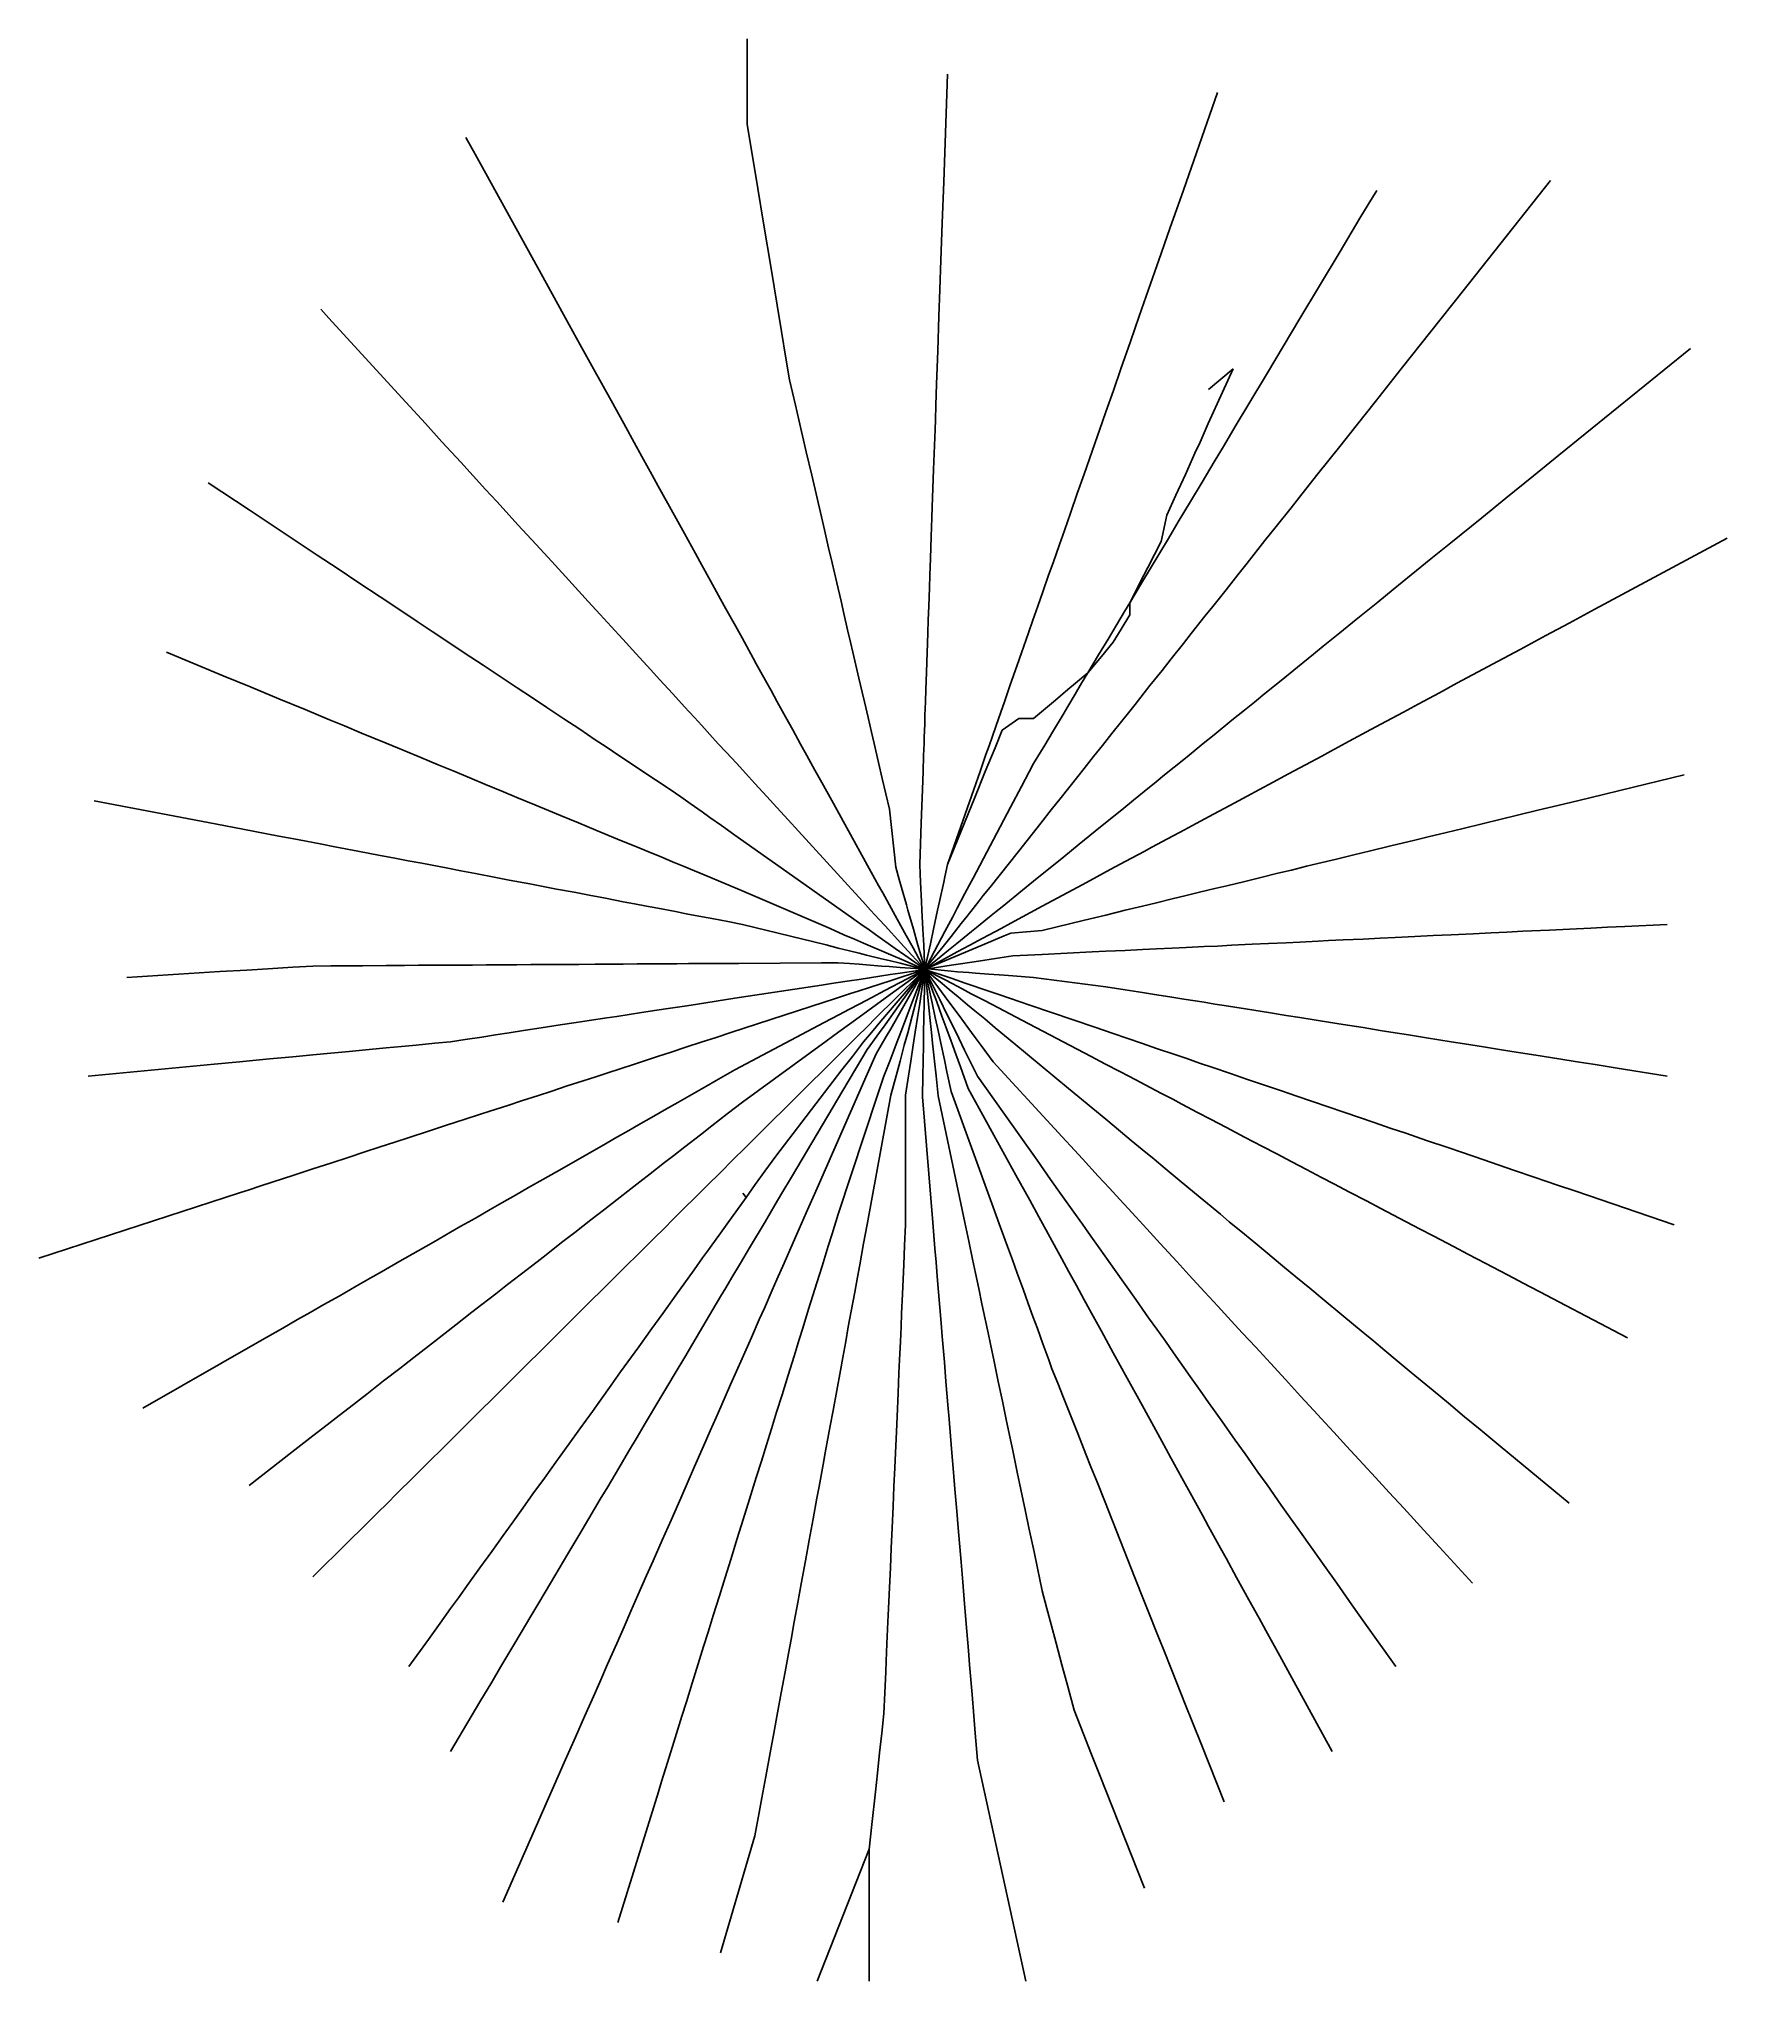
# Model space of a CAD drawing. Header units: millimetres. Extents: x 34 to 213, y 0 to 205.
import ezdxf

# ---------------------------------------------------------------- set-up
doc = ezdxf.new("R2010")
doc.units = ezdxf.units.MM

msp = doc.modelspace()

# ---------------------------------------------------------------- linework, layer by layer
at = {"color": 253, "true_color": 0x8faf8f}
for p, q in [((108.94, 196.36), (108.94, 205.39)), ((129.99, 197.51), (130.13, 201.64)), ((156.74, 194.14), (158.69, 199.71)), ((129.73, 190.28), (129.99, 197.51)), ((110.06, 189.57), (108.94, 196.36)), ((80.16, 193.2), (79.18, 194.97)), ((84.5, 185.34), (80.16, 193.2)), ((155.08, 189.39), (156.74, 194.14)), ((110.67, 185.89), (110.06, 189.57)), ((129.58, 185.89), (129.73, 190.28)), ((153.66, 185.32), (155.08, 189.39)), ((174.64, 187.88), (175.53, 189.37)), ((184.66, 178.73), (193.93, 190.42)), ((173.76, 186.42), (174.64, 187.88)), ((87.31, 180.23), (84.5, 185.34)), ((111.47, 181.1), (110.67, 185.89)), ((129.44, 181.97), (129.58, 185.89)), ((152.48, 181.97), (153.66, 185.32)), ((171.65, 182.89), (173.76, 186.42)), ((169.48, 179.26), (171.65, 182.89)), ((112.11, 177.23), (111.47, 181.1)), ((129.33, 178.87), (129.44, 181.97)), ((151.4, 178.87), (152.48, 181.97)), ((89.74, 175.84), (87.31, 180.23)), ((129.23, 176.05), (129.33, 178.87)), ((150.41, 176.05), (151.4, 178.87)), ((167.41, 175.82), (169.48, 179.26)), ((181.27, 174.46), (184.66, 178.73)), ((64.68, 175.87), (63.84, 176.8)), ((112.57, 174.46), (112.11, 177.23)), ((68.15, 172.08), (64.68, 175.87)), ((91.28, 173.05), (89.74, 175.84)), ((129.1, 172.39), (129.23, 176.05)), ((149.48, 173.37), (150.41, 176.05)), ((165.65, 172.87), (167.41, 175.82)), ((92.7, 170.48), (91.28, 173.05)), ((113.04, 171.62), (112.57, 174.46)), ((148.47, 170.48), (149.48, 173.37)), ((163.98, 170.09), (165.65, 172.87)), ((178.11, 170.48), (181.27, 174.46)), ((194.81, 161.38), (208.71, 172.65)), ((72.83, 166.97), (68.15, 172.08)), ((94.54, 167.14), (92.7, 170.48)), ((113.42, 169.32), (113.04, 171.62)), ((128.98, 168.88), (129.1, 172.39)), ((147.68, 168.22), (148.47, 170.48)), ((160.34, 170.48), (157.75, 168.31)), ((159.23, 168.04), (160.34, 170.48)), ((175.39, 167.05), (178.11, 170.48)), ((114.04, 166.66), (113.42, 169.32)), ((128.9, 166.66), (128.98, 168.88)), ((162.01, 166.78), (163.98, 170.09)), ((74.9, 164.72), (72.83, 166.97)), ((95.88, 164.72), (94.54, 167.14)), ((114.4, 165.09), (114.04, 166.66)), ((128.85, 165.09), (128.9, 166.66)), ((146.88, 165.96), (147.68, 168.22)), ((157.72, 164.71), (159.23, 168.04)), ((160.68, 164.58), (162.01, 166.78)), ((173.35, 164.48), (175.39, 167.05)), ((76.65, 162.79), (74.9, 164.72)), ((96.99, 162.69), (95.88, 164.72)), ((114.8, 163.4), (114.4, 165.09)), ((128.81, 164.07), (128.85, 165.09)), ((145.43, 161.79), (146.52, 164.93)), ((146.52, 164.93), (146.88, 165.96)), ((156.84, 162.75), (157.72, 164.71)), ((159.32, 162.3), (160.68, 164.58)), ((171.62, 162.29), (173.35, 164.48)), ((78.64, 160.62), (76.65, 162.79)), ((97.8, 161.23), (96.99, 162.69)), ((115.19, 161.73), (114.8, 163.4)), ((128.66, 159.86), (128.75, 162.38)), ((128.75, 162.38), (128.81, 164.07)), ((156.31, 161.59), (156.84, 162.75)), ((158.35, 160.67), (159.32, 162.3)), ((169.32, 159.4), (171.62, 162.29)), ((81.28, 157.75), (78.64, 160.62)), ((98.67, 159.65), (97.8, 161.23)), ((115.77, 159.24), (115.19, 161.73)), ((144.58, 159.36), (145.43, 161.79)), ((155.29, 159.32), (156.31, 161.59)), ((157.06, 158.52), (158.35, 160.67)), ((192.1, 159.17), (194.81, 161.38)), ((56.26, 155.58), (51.93, 158.45)), ((99.54, 158.09), (98.67, 159.65)), ((116.33, 156.82), (115.77, 159.24)), ((128.59, 157.84), (128.66, 159.86)), ((143.86, 157.31), (144.58, 159.36)), ((154.3, 157.15), (155.29, 159.32)), ((155.82, 156.46), (157.06, 158.52)), ((168.01, 157.75), (169.32, 159.4)), ((189.19, 156.82), (192.1, 159.17)), ((82.46, 156.45), (81.28, 157.75)), ((83.78, 155.01), (82.46, 156.45)), ((101.07, 155.31), (99.54, 158.09)), ((116.68, 155.32), (116.33, 156.82)), ((128.52, 155.89), (128.59, 157.84)), ((143.14, 155.24), (143.86, 157.31)), ((153.34, 155.01), (154.3, 157.15)), ((154.54, 154.32), (155.82, 156.46)), ((166.47, 155.81), (168.01, 157.75)), ((186.64, 154.75), (189.19, 156.82)), ((59.56, 153.39), (56.26, 155.58)), ((84.7, 154), (83.78, 155.01)), ((102.3, 153.07), (101.07, 155.31)), ((117.11, 153.46), (116.68, 155.32)), ((128.41, 152.76), (128.48, 154.75)), ((128.48, 154.75), (128.52, 155.89)), ((142.49, 153.39), (143.14, 155.24)), ((152.74, 152.24), (153.34, 155.01)), ((153.49, 152.56), (154.54, 154.32)), ((164.9, 153.83), (166.47, 155.81)), ((183.38, 152.11), (186.64, 154.75)), ((63.47, 150.79), (59.56, 153.39)), ((86.61, 151.92), (84.7, 154)), ((103.46, 150.98), (102.3, 153.07)), ((117.55, 151.58), (117.11, 153.46)), ((128.33, 150.44), (128.41, 152.76)), ((141.97, 151.92), (142.49, 153.39)), ((151.32, 149.48), (152.74, 152.24)), ((152.48, 150.87), (153.49, 152.56)), ((161.83, 149.96), (163.71, 152.33)), ((163.71, 152.33), (164.9, 153.83)), ((181.27, 150.4), (183.38, 152.11)), ((198.6, 145.08), (212.6, 152.6)), ((65.68, 149.33), (63.47, 150.79)), ((88.27, 150.11), (86.61, 151.92)), ((90.42, 147.76), (88.27, 150.11)), ((104.14, 149.75), (103.46, 150.98)), ((117.92, 149.99), (117.55, 151.58)), ((118.42, 147.85), (117.92, 149.99)), ((128.27, 148.67), (128.33, 150.44)), ((140.83, 148.67), (141.3, 149.99)), ((141.3, 149.99), (141.97, 151.92)), ((151.57, 149.35), (152.48, 150.87)), ((160.83, 148.71), (161.83, 149.96)), ((179.17, 148.7), (181.27, 150.4)), ((67.76, 147.95), (65.68, 149.33)), ((70.13, 146.37), (67.76, 147.95)), ((105.07, 148.07), (104.14, 149.75)), ((106.13, 146.14), (105.07, 148.07)), ((128.22, 147.35), (128.27, 148.67)), ((140.23, 146.93), (140.83, 148.67)), ((150.49, 147.85), (151.32, 149.48)), ((150.66, 147.84), (151.57, 149.35)), ((159.59, 147.14), (160.83, 148.71)), ((177.26, 147.15), (179.17, 148.7)), ((72.63, 144.72), (70.13, 146.37)), ((92.14, 145.88), (90.42, 147.76)), ((93.38, 144.53), (92.14, 145.88)), ((106.69, 145.12), (106.13, 146.14)), ((118.87, 145.92), (118.42, 147.85)), ((119.16, 144.64), (118.87, 145.92)), ((128.16, 145.39), (128.22, 147.35)), ((139.69, 145.39), (140.23, 146.93)), ((149.41, 145.74), (150.49, 147.85)), ((149.41, 145.74), (150.66, 147.84)), ((158.2, 145.38), (159.59, 147.14)), ((173.35, 143.98), (175.64, 145.83)), ((175.64, 145.83), (177.26, 147.15)), ((74.05, 143.77), (72.63, 144.72)), ((94.54, 143.26), (93.38, 144.53)), ((107.69, 143.32), (106.69, 145.12)), ((119.57, 142.91), (119.16, 144.64)), ((128.06, 142.57), (128.1, 143.92)), ((128.1, 143.92), (128.16, 145.39)), ((138.7, 142.57), (139.17, 143.92)), ((139.17, 143.92), (139.69, 145.39)), ((148.03, 143.45), (148.86, 144.83)), ((148.5, 142.98), (149.41, 144.5)), ((148.86, 144.83), (149.41, 145.74)), ((149.41, 144.5), (149.41, 145.74)), ((155.92, 142.51), (157.36, 144.33)), ((157.36, 144.33), (158.2, 145.38)), ((171.62, 142.57), (173.35, 143.98)), ((195.87, 143.61), (198.6, 145.08)), ((75.63, 142.72), (74.05, 143.77)), ((77.29, 141.62), (75.63, 142.72)), ((95.79, 141.9), (94.54, 143.26)), ((97.16, 140.39), (95.79, 141.9)), ((108.4, 142.04), (107.69, 143.32)), ((109.57, 139.91), (108.4, 142.04)), ((119.87, 141.6), (119.57, 142.91)), ((128.02, 141.48), (128.06, 142.57)), ((137.96, 140.46), (138.7, 142.57)), ((146.12, 140.26), (147.11, 141.91)), ((147.11, 141.91), (148.03, 143.45)), ((147.66, 141.58), (148.5, 142.98)), ((155.08, 141.45), (155.92, 142.51)), ((169.88, 141.16), (171.62, 142.57)), ((190.69, 140.83), (193.41, 142.29)), ((193.41, 142.29), (195.87, 143.61)), ((53.52, 138.04), (47.52, 140.53)), ((79.01, 140.48), (77.29, 141.62)), ((81, 139.16), (79.01, 140.48)), ((98.74, 138.67), (97.16, 140.39)), ((109.91, 139.29), (109.57, 139.91)), ((120.12, 140.55), (119.87, 141.6)), ((120.44, 139.16), (120.12, 140.55)), ((127.95, 139.49), (128.02, 141.48)), ((137.51, 139.16), (137.96, 140.46)), ((144.97, 138.34), (146.12, 140.26)), ((144.97, 138.34), (146.42, 140.08)), ((146.42, 140.08), (147.66, 141.58)), ((152.82, 138.61), (153.78, 139.82)), ((153.78, 139.82), (155.08, 141.45)), ((167.14, 138.94), (168.83, 140.31)), ((168.83, 140.31), (169.88, 141.16)), ((188.37, 139.58), (190.69, 140.83)), ((56.47, 136.82), (53.52, 138.04)), ((82.48, 138.18), (81, 139.16)), ((84.6, 136.77), (82.48, 138.18)), ((99.68, 137.65), (98.74, 138.67)), ((101.07, 136.12), (99.68, 137.65)), ((110.88, 137.54), (109.91, 139.29)), ((120.76, 137.77), (120.44, 139.16)), ((121.1, 136.32), (120.76, 137.77)), ((127.85, 136.6), (127.91, 138.38)), ((127.91, 138.38), (127.95, 139.49)), ((136.74, 136.97), (137.12, 138.06)), ((137.12, 138.06), (137.51, 139.16)), ((143.67, 137.24), (144.97, 138.34)), ((144.32, 137.24), (144.97, 138.34)), ((151.55, 137.01), (152.82, 138.61)), ((165.41, 137.54), (167.14, 138.94)), ((184.02, 137.24), (185.68, 138.13)), ((185.68, 138.13), (188.37, 139.58)), ((59.39, 135.61), (56.47, 136.82)), ((62.18, 134.46), (59.39, 135.61)), ((86.12, 135.77), (84.6, 136.77)), ((87.74, 134.69), (86.12, 135.77)), ((102.31, 134.77), (101.07, 136.12)), ((111.47, 136.47), (110.88, 137.54)), ((112.13, 135.27), (111.47, 136.47)), ((121.34, 135.27), (121.1, 136.32)), ((127.8, 135.27), (127.85, 136.6)), ((136.15, 135.27), (136.74, 136.97)), ((141.56, 135.47), (142.87, 136.57)), ((142.85, 134.79), (143.64, 136.11)), ((142.87, 136.57), (143.67, 137.24)), ((143.64, 136.11), (144.32, 137.24)), ((149.97, 135.01), (151.55, 137.01)), ((162.59, 135.25), (163.71, 136.16)), ((163.71, 136.16), (165.41, 137.54)), ((179.93, 135.04), (182.18, 136.25)), ((182.18, 136.25), (184.02, 137.24)), ((64.75, 133.39), (62.18, 134.46)), ((89.56, 133.48), (87.74, 134.69)), ((103.36, 133.62), (102.31, 134.77)), ((104.14, 132.77), (103.36, 133.62)), ((113.01, 133.68), (112.13, 135.27)), ((113.76, 132.31), (113.01, 133.68)), ((121.73, 133.61), (121.34, 135.27)), ((122.09, 132.08), (121.73, 133.61)), ((127.72, 132.94), (127.75, 133.86)), ((127.75, 133.86), (127.8, 135.27)), ((135.24, 132.67), (135.77, 134.19)), ((135.77, 134.19), (136.15, 135.27)), ((135.91, 132.27), (137.68, 133.53)), ((137.68, 133.53), (139.24, 133.53)), ((139.24, 133.53), (140.5, 134.58)), ((140.5, 134.58), (141.56, 135.47)), ((141.24, 132.09), (142.35, 133.95)), ((142.35, 133.95), (142.85, 134.79)), ((148.52, 133.19), (149.13, 133.95)), ((149.13, 133.95), (149.97, 135.01)), ((160.22, 133.33), (161.55, 134.41)), ((161.55, 134.41), (162.59, 135.25)), ((176.57, 133.24), (178.35, 134.19)), ((178.35, 134.19), (179.93, 135.04)), ((66.34, 132.73), (64.75, 133.39)), ((68.15, 131.98), (66.34, 132.73)), ((70.74, 130.91), (68.15, 131.98)), ((91.23, 132.38), (89.56, 133.48)), ((92.88, 131.28), (91.23, 132.38)), ((104.99, 131.84), (104.14, 132.77)), ((105.89, 130.85), (104.99, 131.84)), ((114.58, 130.82), (113.76, 132.31)), ((122.37, 130.88), (122.09, 132.08)), ((127.65, 130.88), (127.67, 131.52)), ((127.67, 131.52), (127.72, 132.94)), ((134.53, 130.64), (135.24, 132.67)), ((135.16, 130.42), (135.91, 132.27)), ((140.41, 130.71), (141.24, 132.09)), ((146.51, 130.65), (147.52, 131.93)), ((147.52, 131.93), (148.52, 133.19)), ((157.19, 130.88), (158.34, 131.81)), ((158.34, 131.81), (160.22, 133.33)), ((172.61, 131.11), (174.92, 132.35)), ((174.92, 132.35), (176.57, 133.24)), ((72.55, 130.16), (70.74, 130.91)), ((74.42, 129.39), (72.55, 130.16)), ((94.02, 130.52), (92.88, 131.28)), ((95.38, 129.62), (94.02, 130.52)), ((96.91, 128.6), (95.38, 129.62)), ((106.72, 129.95), (105.89, 130.85)), ((107.8, 128.78), (106.72, 129.95)), ((115.26, 129.6), (114.58, 130.82)), ((116.1, 128.07), (115.26, 129.6)), ((122.83, 128.87), (122.37, 130.88)), ((127.54, 127.9), (127.6, 129.6)), ((127.6, 129.6), (127.65, 130.88)), ((133.57, 127.9), (134.2, 129.7)), ((134.13, 127.9), (134.78, 129.5)), ((134.2, 129.7), (134.53, 130.64)), ((134.78, 129.5), (135.16, 130.42)), ((139.24, 128.76), (140.41, 130.71)), ((144.58, 128.22), (145.59, 129.49)), ((145.59, 129.49), (146.51, 130.65)), ((154.12, 128.38), (155.47, 129.48)), ((155.47, 129.48), (157.19, 130.88)), ((168, 128.63), (169.71, 129.55)), ((169.71, 129.55), (170.67, 130.06)), ((170.67, 130.06), (172.61, 131.11)), ((76.24, 128.63), (74.42, 129.39)), ((77.86, 127.97), (76.24, 128.63)), ((79.6, 127.24), (77.86, 127.97)), ((98.45, 127.58), (96.91, 128.6)), ((99.25, 127.05), (98.45, 127.58)), ((109.11, 127.35), (107.8, 128.78)), ((109.75, 126.64), (109.11, 127.35)), ((116.84, 126.74), (116.1, 128.07)), ((123.23, 127.19), (122.83, 128.87)), ((127.48, 126.03), (127.54, 127.9)), ((132.92, 126.03), (133.57, 127.9)), ((133.02, 125.17), (134.13, 127.9)), ((137.96, 126.34), (138.77, 127.88)), ((138.77, 127.88), (139.24, 128.76)), ((142.17, 125.18), (143.91, 127.38)), ((143.91, 127.38), (144.58, 128.22)), ((152.19, 126.82), (153.09, 127.55)), ((153.09, 127.55), (154.12, 128.38)), ((164.58, 126.79), (166.21, 127.67)), ((166.21, 127.67), (168, 128.63)), ((201.26, 125.92), (208.04, 127.56)), ((81.28, 126.55), (79.6, 127.24)), ((83.17, 125.77), (81.28, 126.55)), ((84.59, 125.18), (83.17, 125.77)), ((100.79, 126.03), (99.25, 127.05)), ((101.92, 125.23), (100.79, 126.03)), ((111.01, 125.26), (109.75, 126.64)), ((118.06, 124.52), (116.84, 126.74)), ((123.98, 123.94), (123.23, 127.19)), ((127.41, 124.25), (127.48, 126.03)), ((130.13, 118.08), (132.92, 126.03)), ((136.8, 124.15), (137.96, 126.34)), ((149.81, 124.89), (150.94, 125.81)), ((150.94, 125.81), (152.19, 126.82)), ((160, 124.33), (161.83, 125.32)), ((161.83, 125.32), (163.13, 126.01)), ((163.13, 126.01), (164.58, 126.79)), ((196.91, 124.86), (199.51, 125.49)), ((199.51, 125.49), (201.26, 125.92)), ((51.93, 122.51), (39.87, 124.81)), ((86.49, 124.39), (84.59, 125.18)), ((87.91, 123.8), (86.49, 124.39)), ((89.21, 123.27), (87.91, 123.8)), ((91.1, 122.48), (89.21, 123.27)), ((102.9, 124.54), (101.92, 125.23)), ((104.17, 123.64), (102.9, 124.54)), ((104.99, 123.06), (104.17, 123.64)), ((112.07, 124.11), (111.01, 125.26)), ((113.28, 122.79), (112.07, 124.11)), ((118.87, 123.05), (118.06, 124.52)), ((124.65, 117.79), (123.98, 123.94)), ((127.35, 122.47), (127.41, 124.25)), ((130.13, 118.08), (133.02, 125.17)), ((132.84, 116.65), (136.8, 124.15)), ((140.01, 122.45), (141.11, 123.85)), ((141.11, 123.85), (142.17, 125.18)), ((147.38, 122.92), (148.57, 123.88)), ((148.57, 123.88), (149.81, 124.89)), ((157.35, 122.91), (158.28, 123.41)), ((158.28, 123.41), (160, 124.33)), ((188.71, 122.87), (190.41, 123.29)), ((190.41, 123.29), (192.59, 123.81)), ((192.59, 123.81), (194.69, 124.32)), ((194.69, 124.32), (196.91, 124.86)), ((55.58, 121.81), (51.93, 122.51)), ((59.39, 121.09), (55.58, 121.81)), ((92.95, 121.72), (91.1, 122.48)), ((94.21, 121.19), (92.95, 121.72)), ((95.83, 120.52), (94.21, 121.19)), ((106.22, 122.19), (104.99, 123.06)), ((107.64, 121.19), (106.22, 122.19)), ((109.18, 120.1), (107.64, 121.19)), ((114.38, 121.59), (113.28, 122.79)), ((120.36, 115.05), (114.38, 121.59)), ((122.45, 116.57), (118.87, 123.05)), ((127.2, 118.08), (127.35, 122.47)), ((137.63, 119.46), (140.01, 122.45)), ((144.05, 120.22), (145.74, 121.59)), ((145.74, 121.59), (147.38, 122.92)), ((153.41, 120.79), (155.2, 121.75)), ((155.2, 121.75), (155.99, 122.18)), ((155.99, 122.18), (157.35, 122.91)), ((180.99, 121), (182.9, 121.47)), ((182.9, 121.47), (184.66, 121.89)), ((184.66, 121.89), (186.69, 122.38)), ((186.69, 122.38), (188.71, 122.87)), ((61.38, 120.71), (59.39, 121.09)), ((63.96, 120.22), (61.38, 120.71)), ((65.33, 119.96), (63.96, 120.22)), ((67.76, 119.49), (65.33, 119.96)), ((70.13, 119.04), (67.76, 119.49)), ((97.16, 119.97), (95.83, 120.52)), ((98.45, 119.44), (97.16, 119.97)), ((99.9, 118.84), (98.45, 119.44)), ((110.65, 119.06), (109.18, 120.1)), ((134.64, 115.69), (137.63, 119.46)), ((142.43, 118.9), (144.05, 120.22)), ((149.01, 118.43), (150.94, 119.46)), ((150.94, 119.46), (151.76, 119.9)), ((151.76, 119.9), (153.41, 120.79)), ((173.12, 119.1), (174.86, 119.52)), ((174.86, 119.52), (177.01, 120.04)), ((177.01, 120.04), (179.56, 120.66)), ((179.56, 120.66), (180.99, 121)), ((71.51, 118.78), (70.13, 119.04)), ((73.08, 118.48), (71.51, 118.78)), ((74.53, 118.21), (73.08, 118.48)), ((77.28, 117.68), (74.53, 118.21)), ((78.67, 117.42), (77.28, 117.68)), ((80.22, 117.12), (78.67, 117.42)), ((82.37, 116.71), (80.22, 117.12)), ((101.04, 118.37), (99.9, 118.84)), ((102.27, 117.86), (101.04, 118.37)), ((103.36, 117.41), (102.27, 117.86)), ((104.99, 116.73), (103.36, 117.41)), ((111.95, 118.15), (110.65, 119.06)), ((119.02, 113.15), (111.95, 118.15)), ((125.03, 116.48), (124.65, 117.79)), ((127.24, 117.11), (127.2, 118.08)), ((127.29, 116.21), (127.24, 117.11)), ((129.86, 116.79), (130.13, 118.08)), ((139.24, 116.32), (142.43, 118.9)), ((145.91, 116.76), (147.35, 117.54)), ((147.35, 117.54), (149.01, 118.43)), ((163.26, 116.71), (165.08, 117.15)), ((165.08, 117.15), (166.51, 117.5)), ((166.51, 117.5), (168.12, 117.89)), ((168.12, 117.89), (169.32, 118.18)), ((169.32, 118.18), (171.26, 118.65)), ((171.26, 118.65), (173.12, 119.1)), ((83.78, 116.44), (82.37, 116.71)), ((85.95, 116.03), (83.78, 116.44)), ((87.38, 115.76), (85.95, 116.03)), ((88.78, 115.49), (87.38, 115.76)), ((90.65, 115.14), (88.78, 115.49)), ((92.23, 114.83), (90.65, 115.14)), ((106.15, 116.25), (104.99, 116.73)), ((108.08, 115.43), (106.15, 116.25)), ((109.57, 114.79), (108.08, 115.43)), ((121.16, 114.18), (120.36, 115.05)), ((122.85, 115.86), (122.45, 116.57)), ((123.28, 115.07), (122.85, 115.86)), ((124.39, 113.06), (123.28, 115.07)), ((125.27, 115.64), (125.03, 116.48)), ((125.78, 113.83), (125.27, 115.64)), ((127.39, 114.18), (127.29, 116.21)), ((129.29, 114.18), (129.73, 116.21)), ((129.73, 116.21), (129.86, 116.79)), ((131.16, 113.46), (131.98, 115.03)), ((131.98, 115.03), (132.47, 115.94)), ((132.47, 115.94), (132.84, 116.65)), ((133.92, 114.79), (134.64, 115.69)), ((135.91, 113.62), (139.24, 116.32)), ((140.15, 113.66), (144.43, 115.96)), ((144.43, 115.96), (145.91, 116.76)), ((155.36, 114.8), (156.8, 115.15)), ((156.8, 115.15), (158.4, 115.53)), ((158.4, 115.53), (159.66, 115.84)), ((159.66, 115.84), (161.57, 116.3)), ((161.57, 116.3), (163.26, 116.71)), ((93.96, 114.51), (92.23, 114.83)), ((95.82, 114.15), (93.96, 114.51)), ((97.03, 113.92), (95.82, 114.15)), ((98.3, 113.68), (97.03, 113.92)), ((99.5, 113.45), (98.3, 113.68)), ((101.36, 113.1), (99.5, 113.45)), ((102.5, 112.88), (101.36, 113.1)), ((117.71, 111.3), (109.57, 114.79)), ((119.96, 112.49), (119.02, 113.15)), ((122, 113.26), (121.16, 114.18)), ((122.92, 112.25), (122, 113.26)), ((124.8, 112.31), (124.39, 113.06)), ((125.95, 113.24), (125.78, 113.83)), ((126.52, 111.26), (125.95, 113.24)), ((127.43, 113.24), (127.39, 114.18)), ((127.53, 111.26), (127.43, 113.24)), ((128.66, 111.26), (129.09, 113.24)), ((129.09, 113.24), (129.29, 114.18)), ((130.68, 112.56), (131.16, 113.46)), ((132.21, 112.63), (133.48, 114.23)), ((133.48, 114.23), (133.92, 114.79)), ((134.74, 112.68), (135.28, 113.11)), ((135.28, 113.11), (135.91, 113.62)), ((136.84, 111.89), (140.15, 113.66)), ((146.89, 112.74), (148.92, 113.24)), ((148.92, 113.24), (150.74, 113.68)), ((150.74, 113.68), (152.25, 114.04)), ((152.25, 114.04), (153.89, 114.44)), ((153.89, 114.44), (155.36, 114.8)), ((104.2, 112.56), (102.5, 112.88)), ((105.4, 112.33), (104.2, 112.56)), ((106.89, 112.04), (105.4, 112.33)), ((108.43, 111.75), (106.89, 112.04)), ((117.28, 109.57), (108.43, 111.75)), ((119.18, 110.66), (117.71, 111.3)), ((120.96, 111.78), (119.96, 112.49)), ((121.83, 111.17), (120.96, 111.78)), ((122.51, 110.68), (121.83, 111.17)), ((123.52, 111.6), (122.92, 112.25)), ((125.2, 109.77), (123.52, 111.6)), ((125.76, 110.57), (124.8, 112.31)), ((127.01, 109.54), (126.52, 111.26)), ((127.61, 109.54), (127.53, 111.26)), ((128.02, 107.52), (129.85, 111)), ((128.32, 109.7), (128.66, 111.26)), ((129.85, 111), (130.68, 112.56)), ((130.51, 110.48), (131.58, 111.84)), ((131.11, 109.73), (132.66, 110.99)), ((131.58, 111.84), (132.21, 112.63)), ((132.66, 110.99), (133.19, 111.42)), ((133.19, 111.42), (134.74, 112.68)), ((133.81, 110.26), (135.22, 111.01)), ((135.22, 111.01), (135.79, 111.32)), ((135.79, 111.32), (136.84, 111.89)), ((136.84, 110.83), (140.15, 111.11)), ((140.15, 111.11), (144.61, 112.19)), ((144.61, 112.19), (146.89, 112.74)), ((187.65, 110.86), (189.28, 110.93)), ((189.28, 110.93), (191, 111.02)), ((191, 111.02), (193.79, 111.15)), ((193.79, 111.15), (195.93, 111.25)), ((195.93, 111.25), (198.19, 111.36)), ((198.19, 111.36), (199.93, 111.45)), ((199.93, 111.45), (201.78, 111.54)), ((201.78, 111.54), (206.26, 111.75)), ((118.57, 109.25), (117.28, 109.57)), ((119.75, 108.96), (118.57, 109.25)), ((120.28, 110.19), (119.18, 110.66)), ((120.77, 108.71), (119.75, 108.96)), ((121.23, 109.78), (120.28, 110.19)), ((121.99, 109.46), (121.23, 109.78)), ((123.16, 108.96), (121.99, 109.46)), ((124.59, 109.21), (122.51, 110.68)), ((124.38, 108.43), (123.16, 108.96)), ((125.62, 108.49), (124.59, 109.21)), ((125.94, 108.95), (125.2, 109.77)), ((126.49, 109.26), (125.76, 110.57)), ((127.25, 107.53), (125.94, 108.95)), ((127.38, 107.63), (126.49, 109.26)), ((127.54, 107.7), (127.01, 109.54)), ((127.7, 107.7), (127.61, 109.54)), ((127.74, 106.99), (130.23, 109.02)), ((127.89, 107.68), (128.32, 109.7)), ((128.1, 107.46), (129.66, 109.42)), ((128.1, 107.15), (132.7, 109.08)), ((129.66, 109.42), (130.51, 110.48)), ((130.23, 109.02), (131.11, 109.73)), ((131.16, 108.83), (132.5, 109.55)), ((132.5, 109.55), (133.81, 110.26)), ((132.7, 109.08), (133.81, 109.55)), ((133.81, 109.55), (135.22, 110.14)), ((135.22, 110.14), (136.13, 110.53)), ((136.13, 110.53), (136.84, 110.83)), ((145.43, 108.83), (146.89, 108.9)), ((146.89, 108.9), (148.92, 108.99)), ((148.92, 108.99), (150.74, 109.08)), ((150.74, 109.08), (152.25, 109.16)), ((152.25, 109.16), (153.89, 109.23)), ((153.89, 109.23), (155.36, 109.3)), ((155.36, 109.3), (157.28, 109.4)), ((157.28, 109.4), (158.69, 109.46)), ((158.69, 109.46), (160.18, 109.54)), ((160.18, 109.54), (162.36, 109.64)), ((162.36, 109.64), (164.08, 109.72)), ((164.08, 109.72), (165.94, 109.81)), ((165.94, 109.81), (167.41, 109.88)), ((167.41, 109.88), (169.33, 109.98)), ((169.33, 109.98), (170.42, 110.03)), ((170.42, 110.03), (171.97, 110.1)), ((171.97, 110.1), (174.09, 110.2)), ((174.09, 110.2), (175.9, 110.29)), ((175.9, 110.29), (177.47, 110.37)), ((177.47, 110.37), (179.56, 110.47)), ((179.56, 110.47), (181.49, 110.56)), ((181.49, 110.56), (183.42, 110.65)), ((183.42, 110.65), (185.72, 110.76)), ((185.72, 110.76), (187.65, 110.86)), ((56.03, 106.92), (53.17, 106.75)), ((58.24, 107.06), (56.03, 106.92)), ((60.88, 107.22), (58.24, 107.06)), ((63.01, 107.34), (60.88, 107.22)), ((64.89, 107.36), (63.01, 107.34)), ((66.83, 107.37), (64.89, 107.36)), ((68.27, 107.38), (66.83, 107.37)), ((70.74, 107.39), (68.27, 107.38)), ((72.69, 107.41), (70.74, 107.39)), ((74.19, 107.42), (72.69, 107.41)), ((76.19, 107.43), (74.19, 107.42)), ((77.86, 107.44), (76.19, 107.43)), ((79.88, 107.45), (77.86, 107.44)), ((81.34, 107.46), (79.88, 107.45)), ((82.78, 107.47), (81.34, 107.46)), ((84.58, 107.48), (82.78, 107.47)), ((86.06, 107.49), (84.58, 107.48)), ((87.89, 107.5), (86.06, 107.49)), ((89.43, 107.51), (87.89, 107.5)), ((91.13, 107.52), (89.43, 107.51)), ((92.85, 107.53), (91.13, 107.52)), ((94.28, 107.54), (92.85, 107.53)), ((95.82, 107.55), (94.28, 107.54)), ((97.32, 107.56), (95.82, 107.55)), ((98.57, 107.57), (97.32, 107.56)), ((100.31, 107.58), (98.57, 107.57)), ((101.49, 107.59), (100.31, 107.58)), ((102.73, 107.6), (101.49, 107.59)), ((104.5, 107.61), (102.73, 107.6)), ((106.05, 107.62), (104.5, 107.61)), ((108.06, 107.63), (106.05, 107.62)), ((116.82, 107.68), (108.06, 107.63)), ((118.57, 107.7), (116.82, 107.68)), ((119.75, 107.61), (118.57, 107.7)), ((120.77, 107.53), (119.75, 107.61)), ((121.58, 108.51), (120.77, 108.71)), ((121.58, 107.47), (120.77, 107.53)), ((123.16, 108.12), (121.58, 108.51)), ((123.16, 107.34), (121.58, 107.47)), ((123.95, 107.93), (123.16, 108.12)), ((123.95, 107.28), (123.16, 107.34)), ((125.12, 107.64), (123.95, 107.93)), ((125.12, 107.19), (123.95, 107.28)), ((125.3, 108.04), (124.38, 108.43)), ((126.76, 107.23), (125.12, 107.64)), ((126.75, 107.07), (125.12, 107.19)), ((127.74, 106.99), (125.12, 106.14)), ((127.74, 106.99), (125.12, 106.59)), ((126.83, 107.38), (125.3, 108.04)), ((127.03, 107.49), (125.62, 108.49)), ((126.23, 104.37), (127.74, 106.99)), ((126.38, 105.39), (127.74, 106.99)), ((126.38, 105.65), (127.74, 106.99)), ((127.74, 106.99), (126.47, 105.23)), ((127.74, 106.99), (126.52, 106.35)), ((127.74, 106.99), (126.64, 106.19)), ((127.74, 106.99), (126.75, 107.07)), ((127.74, 106.99), (126.76, 107.23)), ((126.76, 103.4), (127.74, 106.99)), ((127.74, 106.99), (126.83, 107.38)), ((127.74, 106.99), (126.9, 104.8)), ((127.74, 106.99), (127.03, 107.49)), ((127.74, 106.99), (127.25, 107.53)), ((127.34, 104.42), (127.74, 106.99)), ((127.74, 106.99), (127.38, 107.63)), ((127.74, 106.99), (127.54, 107.7)), ((127.74, 106.99), (127.67, 103.4)), ((127.74, 106.99), (127.7, 107.7)), ((127.74, 106.99), (127.89, 107.68)), ((127.74, 106.99), (128.02, 107.52)), ((127.74, 106.99), (128.1, 107.46)), ((127.74, 106.99), (128.1, 107.15)), ((127.74, 106.99), (128.1, 107.05)), ((127.74, 106.99), (128.1, 107.05)), ((127.74, 106.99), (129.1, 105.16)), ((127.74, 106.99), (128.01, 104.42)), ((127.74, 106.99), (128.5, 103.44)), ((127.74, 106.99), (129.87, 105.88)), ((127.74, 106.99), (128.59, 104.65)), ((127.74, 106.99), (129.31, 103.81)), ((127.74, 106.99), (130.09, 106.19)), ((127.74, 106.99), (129.55, 105.49)), ((128.1, 107.15), (130.51, 108.49)), ((128.1, 107.05), (130.51, 107.42)), ((128.1, 107.05), (130.51, 106.79)), ((130.51, 108.49), (131.16, 108.83)), ((130.51, 107.42), (131.25, 107.53)), ((131.25, 107.53), (132.7, 107.76)), ((132.7, 107.76), (133.4, 107.86)), ((133.4, 107.86), (135.22, 108.14)), ((135.22, 108.14), (136.13, 108.28)), ((136.13, 108.28), (137.04, 108.42)), ((137.04, 108.42), (140.15, 108.57)), ((140.15, 108.57), (145.43, 108.83)), ((53.17, 106.75), (43.34, 106.15)), ((116.82, 105.33), (107.64, 103.93)), ((118.08, 105.52), (116.82, 105.33)), ((119.75, 105.77), (118.08, 105.52)), ((120.77, 105.93), (119.75, 105.77)), ((121.88, 106.1), (120.77, 105.93)), ((121.88, 105.09), (120.77, 104.72)), ((122.96, 106.27), (121.88, 106.1)), ((122.96, 105.44), (121.88, 105.09)), ((124.08, 106.44), (122.96, 106.27)), ((124.18, 105.83), (122.96, 105.44)), ((124.18, 105.11), (122.96, 104.47)), ((125.12, 106.59), (124.08, 106.44)), ((125.12, 106.14), (124.18, 105.83)), ((125.12, 105.61), (124.18, 105.11)), ((125.58, 105.43), (124.45, 104.6)), ((124.6, 103.88), (125.58, 104.86)), ((124.7, 103.41), (126.38, 105.39)), ((126.52, 106.35), (125.12, 105.61)), ((126.64, 106.19), (125.58, 105.43)), ((125.58, 104.86), (126.38, 105.65)), ((126.47, 105.23), (125.98, 104.54)), ((126.9, 104.8), (126.41, 103.54)), ((129.1, 105.16), (129.88, 104.09)), ((129.55, 105.49), (130.29, 104.88)), ((129.87, 105.88), (130.61, 105.49)), ((130.09, 106.19), (130.61, 106.01)), ((130.29, 104.88), (131.25, 104.08)), ((130.51, 106.79), (131.19, 106.74)), ((130.61, 106.01), (132.01, 105.54)), ((130.61, 105.49), (131.69, 104.92)), ((131.19, 106.74), (132.39, 106.65)), ((131.69, 104.92), (132.65, 104.42)), ((132.01, 105.54), (132.65, 105.32)), ((132.39, 106.65), (133.09, 106.6)), ((132.65, 105.32), (133.96, 104.87)), ((133.09, 106.6), (134.51, 106.5)), ((133.96, 104.87), (135.44, 104.37)), ((134.51, 106.5), (136.13, 106.38)), ((136.13, 106.38), (137.04, 106.31)), ((137.04, 106.31), (139.24, 106.15)), ((139.24, 106.15), (146.89, 105.16)), ((146.89, 105.16), (148.92, 104.84)), ((148.92, 104.84), (150.74, 104.55)), ((100.59, 102.85), (99.37, 102.67)), ((102.57, 103.15), (100.59, 102.85)), ((103.69, 103.32), (102.57, 103.15)), ((105.67, 103.63), (103.69, 103.32)), ((107.64, 103.93), (105.67, 103.63)), ((117.09, 103.52), (107.23, 100.31)), ((118.08, 103.85), (117.09, 103.52)), ((119.75, 104.39), (118.08, 103.85)), ((119.75, 102.77), (118.63, 102.18)), ((120.77, 104.72), (119.75, 104.39)), ((120.77, 103.31), (119.75, 102.77)), ((122.21, 104.07), (120.77, 103.31)), ((122.63, 103.28), (120.77, 101.93)), ((122.96, 104.47), (122.21, 104.07)), ((124.45, 104.6), (122.63, 103.28)), ((122.63, 101.93), (124.6, 103.88)), ((123.09, 101.51), (124.7, 103.41)), ((124.99, 103.17), (123.53, 101.14)), ((124.12, 100.72), (125.37, 102.89)), ((125.98, 104.54), (124.99, 103.17)), ((125.37, 102.89), (126.23, 104.37)), ((126.41, 103.54), (125.97, 102.4)), ((126.4, 102.06), (126.76, 103.4)), ((126.96, 101.91), (127.19, 103.4)), ((127.19, 103.4), (127.34, 104.42)), ((127.67, 103.4), (127.64, 101.91)), ((128.01, 104.42), (128.27, 101.91)), ((128.5, 103.44), (128.83, 101.91)), ((128.59, 104.65), (129, 103.55)), ((129, 103.55), (129.54, 102.06)), ((129.31, 103.81), (130.07, 102.25)), ((129.88, 104.09), (130.68, 103.01)), ((130.68, 103.01), (131.35, 102.11)), ((131.25, 104.08), (132.25, 103.25)), ((132.25, 103.25), (133.03, 102.61)), ((132.65, 104.42), (133.96, 103.73)), ((133.96, 103.73), (134.86, 103.26)), ((134.86, 103.26), (136.12, 102.6)), ((135.44, 104.37), (136.8, 103.9)), ((136.8, 103.9), (138.83, 103.22)), ((138.83, 103.22), (145.71, 100.87)), ((150.74, 104.55), (152.04, 104.34)), ((152.04, 104.34), (153.66, 104.08)), ((153.66, 104.08), (155.12, 103.85)), ((155.12, 103.85), (157.28, 103.51)), ((157.28, 103.51), (158.41, 103.33)), ((158.41, 103.33), (159.41, 103.17)), ((159.41, 103.17), (161.65, 102.81)), ((161.65, 102.81), (164.08, 102.42)), ((87.15, 100.8), (85.29, 100.52)), ((89.15, 101.11), (87.15, 100.8)), ((90.86, 101.37), (89.15, 101.11)), ((92.23, 101.58), (90.86, 101.37)), ((94.09, 101.86), (92.23, 101.58)), ((95.15, 102.02), (94.09, 101.86)), ((96.47, 102.22), (95.15, 102.02)), ((97.75, 102.42), (96.47, 102.22)), ((99.37, 102.67), (97.75, 102.42)), ((117.09, 101.37), (107.64, 96.37)), ((118.63, 102.18), (117.09, 101.37)), ((119.75, 101.18), (118.63, 100.37)), ((120.77, 101.93), (119.75, 101.18)), ((120.64, 99.95), (121.55, 100.86)), ((121.55, 100.86), (122.63, 101.93)), ((122.08, 100.32), (123.09, 101.51)), ((123.53, 101.14), (122.94, 100.32)), ((123.66, 99.91), (124.12, 100.72)), ((125.97, 102.4), (125.19, 100.35)), ((125.92, 100.28), (126.4, 102.06)), ((126.72, 100.34), (126.96, 101.91)), ((127.64, 101.91), (127.6, 100.25)), ((128.27, 101.91), (128.44, 100.31)), ((128.83, 101.91), (129.13, 100.54)), ((129.54, 102.06), (129.96, 100.9)), ((129.96, 100.9), (130.51, 99.41)), ((130.07, 102.25), (130.61, 101.17)), ((130.61, 101.17), (131.33, 99.71)), ((131.35, 102.11), (132.27, 100.85)), ((132.27, 100.85), (133.05, 99.8)), ((133.03, 102.61), (134.07, 101.75)), ((134.07, 101.75), (135.19, 100.82)), ((135.19, 100.82), (137.16, 99.19)), ((136.12, 102.6), (137.99, 101.62)), ((137.99, 101.62), (145.32, 97.78)), ((145.71, 100.87), (147.65, 100.21)), ((164.08, 102.42), (165.94, 102.13)), ((165.94, 102.13), (167.41, 101.89)), ((167.41, 101.89), (169.33, 101.59)), ((169.33, 101.59), (170.42, 101.41)), ((170.42, 101.41), (171.97, 101.17)), ((171.97, 101.17), (174.09, 100.83)), ((174.09, 100.83), (175.9, 100.54)), ((70.74, 98.69), (68.27, 98.46)), ((72.39, 98.85), (70.74, 98.69)), ((73.93, 98.99), (72.39, 98.85)), ((75.9, 99.18), (73.93, 98.99)), ((77.57, 99.34), (75.9, 99.18)), ((79.12, 99.57), (77.57, 99.34)), ((80.88, 99.84), (79.12, 99.57)), ((82.32, 100.06), (80.88, 99.84)), ((83.78, 100.29), (82.32, 100.06)), ((85.29, 100.52), (83.78, 100.29)), ((102.57, 98.79), (100.81, 98.21)), ((104.09, 99.28), (102.57, 98.79)), ((105.67, 99.8), (104.09, 99.28)), ((107.23, 100.31), (105.67, 99.8)), ((117.3, 99.4), (108.43, 92.95)), ((118.63, 100.37), (117.3, 99.4)), ((118.29, 97.61), (119.27, 98.59)), ((119.27, 98.59), (120.64, 99.95)), ((120.07, 97.79), (121.25, 99.34)), ((121.25, 99.34), (122.08, 100.32)), ((122.94, 100.32), (121.65, 98.53)), ((122.59, 98.06), (123.66, 99.91)), ((124.77, 99.27), (124.02, 97.3)), ((125.19, 100.35), (124.77, 99.27)), ((125.12, 97.3), (125.56, 98.96)), ((125.56, 98.96), (125.92, 100.28)), ((126.25, 97.3), (126.51, 98.96)), ((126.51, 98.96), (126.72, 100.34)), ((127.58, 98.96), (127.54, 97.3)), ((127.6, 100.25), (127.58, 98.96)), ((128.44, 100.31), (128.56, 99.18)), ((128.56, 99.18), (128.76, 97.3)), ((129.13, 100.54), (129.42, 99.18)), ((129.42, 99.18), (129.8, 97.41)), ((130.51, 99.41), (131.02, 98.01)), ((131.33, 99.71), (131.94, 98.46)), ((133.05, 99.8), (133.69, 98.94)), ((133.69, 98.94), (134.96, 97.22)), ((137.16, 99.19), (142.93, 94.41)), ((147.65, 100.21), (149.09, 99.72)), ((149.09, 99.72), (150.76, 99.15)), ((150.76, 99.15), (152.25, 98.64)), ((152.25, 98.64), (154.18, 97.98)), ((175.9, 100.54), (177.47, 100.29)), ((177.47, 100.29), (178.88, 100.07)), ((178.88, 100.07), (180.81, 99.76)), ((180.81, 99.76), (183.42, 99.34)), ((183.42, 99.34), (184.81, 99.12)), ((184.81, 99.12), (186.83, 98.8)), ((186.83, 98.8), (188.73, 98.5)), ((52.55, 96.97), (39.24, 95.7)), ((55.24, 97.22), (52.55, 96.97)), ((58.4, 97.52), (55.24, 97.22)), ((60.88, 97.75), (58.4, 97.52)), ((63.01, 97.96), (60.88, 97.75)), ((64.89, 98.14), (63.01, 97.96)), ((66.83, 98.32), (64.89, 98.14)), ((68.27, 98.46), (66.83, 98.32)), ((96.91, 96.94), (95.61, 96.52)), ((98.17, 97.35), (96.91, 96.94)), ((99.57, 97.81), (98.17, 97.35)), ((100.81, 98.21), (99.57, 97.81)), ((110.22, 89.6), (118.29, 97.61)), ((118.97, 96.37), (120.07, 97.79)), ((120.5, 96.6), (119.64, 95.15)), ((121.65, 98.53), (120.5, 96.6)), ((121.65, 95.92), (122.59, 98.06)), ((124.02, 97.3), (123.4, 95.7)), ((124.69, 95.74), (125.12, 97.3)), ((126.02, 95.74), (126.25, 97.3)), ((127.54, 97.3), (127.51, 95.74)), ((128.76, 97.3), (128.93, 95.74)), ((129.8, 97.41), (130.07, 96.16)), ((131.02, 98.01), (131.5, 96.68)), ((131.5, 96.68), (132.33, 94.41)), ((131.94, 98.46), (132.47, 97.4)), ((132.47, 97.4), (133.3, 95.7)), ((134.96, 97.22), (142.27, 89.27)), ((145.32, 97.78), (146.78, 97.01)), ((146.78, 97.01), (148.44, 96.14)), ((154.18, 97.98), (155.43, 97.56)), ((155.43, 97.56), (156.8, 97.09)), ((156.8, 97.09), (158.21, 96.61)), ((158.21, 96.61), (160.07, 95.98)), ((188.73, 98.5), (190.29, 98.25)), ((190.29, 98.25), (192.36, 97.92)), ((192.36, 97.92), (194.81, 97.53)), ((194.81, 97.53), (196.75, 97.22)), ((196.75, 97.22), (198.63, 96.92)), ((198.63, 96.92), (200.75, 96.58)), ((200.75, 96.58), (206.26, 95.7)), ((89.91, 94.66), (88.17, 94.09)), ((91.58, 95.2), (89.91, 94.66)), ((92.93, 95.64), (91.58, 95.2)), ((94.09, 96.02), (92.93, 95.64)), ((95.61, 96.52), (94.09, 96.02)), ((104.57, 94.61), (103.32, 93.9)), ((105.67, 95.24), (104.57, 94.61)), ((107.64, 96.37), (105.67, 95.24)), ((111.98, 87.25), (118.97, 96.37)), ((119.64, 95.15), (113.64, 85.03)), ((120.76, 93.9), (121.65, 95.92)), ((123.4, 95.7), (122.73, 93.69)), ((124.14, 93.69), (124.69, 95.74)), ((125.7, 93.69), (126.02, 95.74)), ((127.51, 95.74), (127.47, 93.51)), ((128.93, 95.74), (129.15, 93.62)), ((130.07, 96.16), (130.52, 94.09)), ((133.3, 95.7), (139.6, 86.81)), ((148.44, 96.14), (150.05, 95.3)), ((150.05, 95.3), (151.57, 94.5)), ((151.57, 94.5), (152.78, 93.86)), ((160.07, 95.98), (161.88, 95.36)), ((161.88, 95.36), (163.45, 94.82)), ((163.45, 94.82), (165.45, 94.14)), ((83.64, 92.61), (81.73, 91.99)), ((85.06, 93.08), (83.64, 92.61)), ((86.88, 93.67), (85.06, 93.08)), ((88.17, 94.09), (86.88, 93.67)), ((101.62, 92.93), (100.42, 92.25)), ((103.32, 93.9), (101.62, 92.93)), ((108.43, 92.95), (106.82, 91.7)), ((116.34, 83.85), (120.76, 93.9)), ((122.73, 93.69), (118.57, 81.11)), ((121.63, 80.03), (124.14, 93.69)), ((125.7, 79.99), (125.7, 93.69)), ((127.47, 93.51), (128.57, 80.23)), ((129.15, 93.62), (131.96, 80.23)), ((130.52, 94.09), (134.97, 81.84)), ((132.33, 94.41), (137.37, 85.23)), ((142.93, 94.41), (145.49, 92.29)), ((152.78, 93.86), (153.96, 93.25)), ((153.96, 93.25), (154.93, 92.74)), ((154.93, 92.74), (156.59, 91.87)), ((165.45, 94.14), (166.98, 93.62)), ((166.98, 93.62), (168.73, 93.03)), ((168.73, 93.03), (170.38, 92.46)), ((170.38, 92.46), (172.05, 91.89)), ((77.15, 90.5), (75.24, 89.88)), ((79.12, 91.14), (77.15, 90.5)), ((80.62, 91.63), (79.12, 91.14)), ((81.73, 91.99), (80.62, 91.63)), ((97.44, 90.54), (96.42, 89.96)), ((99.07, 91.47), (97.44, 90.54)), ((100.42, 92.25), (99.07, 91.47)), ((105.2, 90.44), (103.99, 89.5)), ((106.82, 91.7), (105.2, 90.44)), ((145.49, 92.29), (146.88, 91.14)), ((146.88, 91.14), (148.44, 89.85)), ((156.59, 91.87), (157.95, 91.16)), ((157.95, 91.16), (159.64, 90.27)), ((172.05, 91.89), (173.81, 91.29)), ((173.81, 91.29), (175.17, 90.83)), ((175.17, 90.83), (177.07, 90.18)), ((71.69, 88.72), (70.11, 88.21)), ((73.19, 89.21), (71.69, 88.72)), ((75.24, 89.88), (73.19, 89.21)), ((93.78, 88.45), (92.46, 87.7)), ((94.9, 89.09), (93.78, 88.45)), ((96.42, 89.96), (94.9, 89.09)), ((103.99, 89.5), (102.34, 88.22)), ((108.82, 88.21), (110.22, 89.6)), ((142.27, 89.27), (143.55, 87.88)), ((148.44, 89.85), (149.57, 88.91)), ((149.57, 88.91), (150.71, 87.96)), ((159.64, 90.27), (161.56, 89.26)), ((161.56, 89.26), (163.45, 88.27)), ((177.07, 90.18), (178.6, 89.66)), ((178.6, 89.66), (180.81, 88.91)), ((180.81, 88.91), (183.06, 88.14)), ((64.91, 86.51), (63.01, 85.89)), ((66.83, 87.13), (64.91, 86.51)), ((68.4, 87.65), (66.83, 87.13)), ((70.11, 88.21), (68.4, 87.65)), ((90.58, 86.62), (88.78, 85.6)), ((92.46, 87.7), (90.58, 86.62)), ((100.21, 86.56), (98.69, 85.38)), ((101.18, 87.31), (100.21, 86.56)), ((102.34, 88.22), (101.18, 87.31)), ((106.21, 85.62), (107.32, 86.73)), ((107.32, 86.73), (108.82, 88.21)), ((110.81, 85.64), (111.98, 87.25)), ((139.6, 86.81), (141.04, 84.78)), ((143.55, 87.88), (144.4, 86.96)), ((144.4, 86.96), (146.08, 85.13)), ((150.71, 87.96), (151.98, 86.91)), ((151.98, 86.91), (153.17, 85.92)), ((163.45, 88.27), (164.9, 87.51)), ((164.9, 87.51), (166.55, 86.64)), ((166.55, 86.64), (168.11, 85.83)), ((183.06, 88.14), (184.51, 87.65)), ((184.51, 87.65), (186.87, 86.84)), ((186.87, 86.84), (188.39, 86.33)), ((188.39, 86.33), (190.12, 85.73)), ((58.81, 84.52), (57.41, 84.06)), ((60.88, 85.19), (58.81, 84.52)), ((63.01, 85.89), (60.88, 85.19)), ((87.31, 84.76), (85.82, 83.91)), ((88.78, 85.6), (87.31, 84.76)), ((97.57, 84.51), (96.63, 83.78)), ((98.69, 85.38), (97.57, 84.51)), ((104.59, 84.02), (106.21, 85.62)), ((108.83, 82.88), (109.8, 84.23)), ((109.8, 84.23), (110.81, 85.64)), ((113.64, 85.03), (112.62, 83.32)), ((137.37, 85.23), (138.83, 82.58)), ((141.04, 84.78), (142.16, 83.2)), ((146.08, 85.13), (147.26, 83.85)), ((153.17, 85.92), (154.42, 84.89)), ((154.42, 84.89), (155.67, 83.85)), ((168.11, 85.83), (169.7, 85)), ((169.7, 85), (170.98, 84.32)), ((170.98, 84.32), (172.66, 83.44)), ((190.12, 85.73), (192.2, 85.03)), ((192.2, 85.03), (194.67, 84.19)), ((55.24, 83.36), (34.02, 76.44)), ((56.27, 83.69), (55.24, 83.36)), ((57.41, 84.06), (56.27, 83.69)), ((82.98, 82.29), (81.76, 81.59)), ((84.43, 83.11), (82.98, 82.29)), ((85.82, 83.91), (84.43, 83.11)), ((95.18, 82.65), (93.87, 81.64)), ((96.63, 83.78), (95.18, 82.65)), ((102.15, 81.59), (103.56, 82.99)), ((103.56, 82.99), (104.59, 84.02)), ((106.83, 80.1), (108.83, 82.88)), ((108.49, 83.32), (108.83, 82.88)), ((112.62, 83.32), (111.9, 82.12)), ((115.19, 81.24), (116.34, 83.85)), ((138.83, 82.58), (139.78, 80.84)), ((142.16, 83.2), (143.67, 81.07)), ((147.26, 83.85), (148.37, 82.64)), ((148.37, 82.64), (149.25, 81.69)), ((155.67, 83.85), (157.24, 82.55)), ((157.24, 82.55), (159.01, 81.09)), ((172.66, 83.44), (174.45, 82.51)), ((174.45, 82.51), (175.9, 81.74)), ((194.67, 84.19), (196.5, 83.56)), ((196.5, 83.56), (197.92, 83.08)), ((197.92, 83.08), (206.98, 79.99)), ((80.2, 80.7), (78.67, 79.82)), ((81.76, 81.59), (80.2, 80.7)), ((92.41, 80.51), (90.71, 79.18)), ((93.87, 81.64), (92.41, 80.51)), ((100.19, 79.64), (101.08, 80.53)), ((101.08, 80.53), (102.15, 81.59)), ((110.83, 80.31), (109.19, 77.54)), ((111.9, 82.12), (110.83, 80.31)), ((114.45, 79.56), (115.19, 81.24)), ((118.57, 81.11), (117.92, 79.02)), ((128.57, 80.23), (128.8, 77.48)), ((131.96, 80.23), (132.38, 78.24)), ((134.97, 81.84), (135.61, 80.08)), ((139.78, 80.84), (140.78, 79.02)), ((143.67, 81.07), (144.4, 80.05)), ((149.25, 81.69), (150.04, 80.82)), ((150.04, 80.82), (151.22, 79.54)), ((159.01, 81.09), (159.94, 80.31)), ((159.94, 80.31), (161.56, 78.98)), ((175.9, 81.74), (178.65, 80.3)), ((178.65, 80.3), (180.12, 79.53)), ((75.76, 78.16), (74.15, 77.24)), ((77.57, 79.19), (75.76, 78.16)), ((78.67, 79.82), (77.57, 79.19)), ((89.31, 78.1), (87.67, 76.82)), ((90.71, 79.18), (89.31, 78.1)), ((97.15, 76.63), (99.07, 78.53)), ((99.07, 78.53), (100.19, 79.64)), ((104.75, 77.2), (105.93, 78.84)), ((105.93, 78.84), (106.83, 80.1)), ((113.57, 77.55), (114.45, 79.56)), ((117.92, 79.02), (117.52, 77.73)), ((121.26, 77.99), (121.63, 80.03)), ((125.6, 77.79), (125.7, 79.99)), ((132.38, 78.24), (132.78, 76.36)), ((135.61, 80.08), (136.48, 77.7)), ((140.78, 79.02), (141.63, 77.47)), ((144.4, 80.05), (145.3, 78.77)), ((145.3, 78.77), (146, 77.78)), ((151.22, 79.54), (152.63, 78.01)), ((161.56, 78.98), (162.73, 78.01)), ((180.12, 79.53), (181.49, 78.81)), ((181.49, 78.81), (183.73, 77.64)), ((72.2, 76.13), (70.26, 75.02)), ((74.15, 77.24), (72.2, 76.13)), ((86.72, 76.08), (85.08, 74.81)), ((87.67, 76.82), (86.72, 76.08)), ((96.36, 75.84), (97.15, 76.63)), ((103.32, 75.22), (104.23, 76.48)), ((104.23, 76.48), (104.75, 77.2)), ((109.19, 77.54), (108.22, 75.91)), ((112.85, 75.93), (113.57, 77.55)), ((117.52, 77.73), (116.86, 75.6)), ((120.85, 75.76), (121.26, 77.99)), ((125.51, 75.76), (125.6, 77.79)), ((128.8, 77.48), (128.92, 76.04)), ((128.92, 76.04), (129.05, 74.52)), ((132.78, 76.36), (133.09, 74.85)), ((136.48, 77.7), (137, 76.27)), ((137, 76.27), (137.51, 74.85)), ((141.63, 77.47), (142.23, 76.38)), ((142.23, 76.38), (142.98, 75.01)), ((146, 77.78), (146.95, 76.44)), ((146.95, 76.44), (147.8, 75.24)), ((152.63, 78.01), (154.4, 76.09)), ((154.4, 76.09), (155.67, 74.7)), ((162.73, 78.01), (163.79, 77.13)), ((163.79, 77.13), (165.58, 75.64)), ((183.73, 77.64), (185.17, 76.88)), ((185.17, 76.88), (187.06, 75.89)), ((69.08, 74.35), (67.58, 73.49)), ((70.26, 75.02), (69.08, 74.35)), ((85.08, 74.81), (83.6, 73.66)), ((93.45, 72.96), (94.99, 74.49)), ((94.99, 74.49), (96.36, 75.84)), ((101.32, 72.43), (103.32, 75.22)), ((107.32, 74.4), (106.68, 73.32)), ((108.22, 75.91), (107.32, 74.4)), ((111.59, 73.07), (112.09, 74.2)), ((112.09, 74.2), (112.85, 75.93)), ((116.86, 75.6), (116.32, 73.86)), ((120.32, 72.87), (120.6, 74.43)), ((120.6, 74.43), (120.85, 75.76)), ((125.37, 72.64), (125.44, 74.22)), ((125.44, 74.22), (125.51, 75.76)), ((129.05, 74.52), (129.19, 72.87)), ((133.09, 74.85), (133.43, 73.26)), ((137.51, 74.85), (138.12, 73.19)), ((142.98, 75.01), (143.78, 73.55)), ((147.8, 75.24), (148.92, 73.66)), ((155.67, 74.7), (156.52, 73.78)), ((165.58, 75.64), (166.98, 74.48)), ((166.98, 74.48), (168.44, 73.27)), ((187.06, 75.89), (189.35, 74.69)), ((189.35, 74.69), (191.7, 73.46)), ((65.77, 72.45), (64.18, 71.55)), ((67.58, 73.49), (65.77, 72.45)), ((82.35, 72.69), (80.89, 71.55)), ((83.6, 73.66), (82.35, 72.69)), ((91.17, 70.69), (92.56, 72.07)), ((92.56, 72.07), (93.45, 72.96)), ((100.01, 70.61), (101.32, 72.43)), ((106.13, 72.39), (105.32, 71.03)), ((106.68, 73.32), (106.13, 72.39)), ((110.76, 71.18), (111.59, 73.07)), ((115.9, 72.52), (115.44, 71.05)), ((116.32, 73.86), (115.9, 72.52)), ((119.95, 70.85), (120.32, 72.87)), ((125.28, 70.61), (125.37, 72.64)), ((129.19, 72.87), (129.32, 71.24)), ((133.43, 73.26), (133.78, 71.61)), ((138.12, 73.19), (138.67, 71.66)), ((143.78, 73.55), (144.6, 72.06)), ((144.6, 72.06), (145.55, 70.32)), ((148.92, 73.66), (150.04, 72.08)), ((150.04, 72.08), (151.4, 70.16)), ((156.52, 73.78), (157.36, 72.87)), ((157.36, 72.87), (158.73, 71.38)), ((168.44, 73.27), (169.76, 72.18)), ((169.76, 72.18), (172.05, 70.28)), ((191.7, 73.46), (192.85, 72.86)), ((192.85, 72.86), (194.81, 71.83)), ((61.38, 69.95), (59.81, 69.05)), ((62.7, 70.7), (61.38, 69.95)), ((64.18, 71.55), (62.7, 70.7)), ((79.83, 70.73), (78.11, 69.39)), ((80.89, 71.55), (79.83, 70.73)), ((90.22, 69.75), (91.17, 70.69)), ((98.87, 69.02), (100.01, 70.61)), ((105.32, 71.03), (104.25, 69.23)), ((109.4, 68.08), (110.22, 69.96)), ((110.22, 69.96), (110.76, 71.18)), ((115.44, 71.05), (114.82, 69.06)), ((119.64, 69.2), (119.95, 70.85)), ((125.22, 69.2), (125.28, 70.61)), ((129.32, 71.24), (129.46, 69.58)), ((133.78, 71.61), (134.11, 70)), ((134.11, 70), (134.42, 68.55)), ((138.67, 71.66), (139.17, 70.28)), ((139.17, 70.28), (139.64, 69)), ((145.55, 70.32), (146.41, 68.75)), ((151.4, 70.16), (152.27, 68.93)), ((158.73, 71.38), (160.15, 69.83)), ((172.05, 70.28), (173.87, 68.77)), ((194.81, 71.83), (202.06, 68.03)), ((59.81, 69.05), (57.41, 67.68)), ((76.99, 68.52), (75.24, 67.16)), ((78.11, 69.39), (76.99, 68.52)), ((86.94, 66.49), (88.65, 68.19)), ((88.65, 68.19), (90.22, 69.75)), ((97.48, 67.09), (98.87, 69.02)), ((104.25, 69.23), (103.18, 67.42)), ((108.55, 66.15), (109.4, 68.08)), ((114.45, 67.86), (113.9, 66.1)), ((114.82, 69.06), (114.45, 67.86)), ((119.36, 67.64), (119.64, 69.2)), ((125.15, 67.64), (125.22, 69.2)), ((129.46, 69.58), (129.58, 68.17)), ((129.58, 68.17), (129.67, 67.01)), ((134.42, 68.55), (134.67, 67.37)), ((139.64, 69), (140.22, 67.4)), ((146.41, 68.75), (147.67, 66.46)), ((152.27, 68.93), (153.18, 67.66)), ((160.15, 69.83), (161.35, 68.53)), ((161.35, 68.53), (162.73, 67.03)), ((173.87, 68.77), (175.21, 67.66)), ((57.41, 67.68), (45.01, 60.6)), ((73.69, 65.96), (72.2, 64.8)), ((75.24, 67.16), (73.69, 65.96)), ((85.82, 65.38), (86.94, 66.49)), ((95.56, 64.42), (96.71, 66.02)), ((96.71, 66.02), (97.48, 67.09)), ((102.33, 65.99), (101.32, 64.29)), ((103.18, 67.42), (102.33, 65.99)), ((107.68, 64.19), (108.55, 66.15)), ((113.9, 66.1), (113.27, 64.07)), ((118.8, 64.58), (119.05, 65.96)), ((119.05, 65.96), (119.36, 67.64)), ((125.07, 65.69), (125.15, 67.64)), ((129.67, 67.01), (129.8, 65.45)), ((134.67, 67.37), (135.06, 65.52)), ((140.22, 67.4), (140.84, 65.69)), ((147.67, 66.46), (148.41, 65.11)), ((153.18, 67.66), (154.04, 66.43)), ((154.04, 66.43), (155.8, 63.95)), ((162.73, 67.03), (164.28, 65.34)), ((175.21, 67.66), (176.39, 66.69)), ((176.39, 66.69), (177.7, 65.6)), ((72.2, 64.8), (70.49, 63.47)), ((83.13, 62.71), (84.73, 64.3)), ((84.73, 64.3), (85.82, 65.38)), ((94.54, 63.01), (95.56, 64.42)), ((101.32, 64.29), (100.54, 62.98)), ((107.19, 63.08), (107.68, 64.19)), ((113.27, 64.07), (112.63, 62.01)), ((118.41, 62.47), (118.8, 64.58)), ((124.91, 62.18), (125, 64.3)), ((125, 64.3), (125.07, 65.69)), ((129.8, 65.45), (129.97, 63.41)), ((135.06, 65.52), (135.5, 63.41)), ((140.84, 65.69), (141.18, 64.76)), ((141.18, 64.76), (141.79, 63.23)), ((148.41, 65.11), (149.15, 63.76)), ((149.15, 63.76), (150.02, 62.18)), ((155.8, 63.95), (156.86, 62.46)), ((164.28, 65.34), (165.87, 63.61)), ((177.7, 65.6), (179.18, 64.38)), ((179.18, 64.38), (181.49, 62.46)), ((68.7, 62.08), (66.83, 60.63)), ((70.49, 63.47), (68.7, 62.08)), ((80.67, 60.27), (82.07, 61.65)), ((82.07, 61.65), (83.13, 62.71)), ((93.42, 61.45), (94.54, 63.01)), ((100.54, 62.98), (99.61, 61.41)), ((106.17, 60.74), (107.19, 63.08)), ((112.63, 62.01), (112.05, 60.17)), ((118.02, 60.33), (118.41, 62.47)), ((124.8, 59.7), (124.91, 62.18)), ((129.97, 63.41), (130.18, 60.95)), ((135.5, 63.41), (135.94, 61.32)), ((141.79, 63.23), (142.36, 61.79)), ((142.36, 61.79), (143.2, 59.67)), ((150.02, 62.18), (150.94, 60.51)), ((156.86, 62.46), (157.75, 61.2)), ((165.87, 63.61), (167.47, 61.87)), ((167.47, 61.87), (168.87, 60.35)), ((181.49, 62.46), (183.12, 61.11)), ((65.77, 59.8), (64.51, 58.83)), ((66.83, 60.63), (65.77, 59.8)), ((79.07, 58.68), (80.67, 60.27)), ((91.24, 58.41), (92.57, 60.25)), ((92.57, 60.25), (93.42, 61.45)), ((99.61, 61.41), (98.31, 59.22)), ((105.04, 58.19), (105.66, 59.59)), ((105.66, 59.59), (106.17, 60.74)), ((112.05, 60.17), (111.5, 58.39)), ((117.72, 58.73), (118.02, 60.33)), ((124.73, 58.08), (124.8, 59.7)), ((130.18, 60.95), (130.3, 59.43)), ((135.94, 61.32), (136.34, 59.4)), ((143.2, 59.67), (143.91, 57.9)), ((150.94, 60.51), (151.95, 58.66)), ((157.75, 61.2), (159.18, 59.18)), ((168.87, 60.35), (170.08, 59.03)), ((183.12, 61.11), (184.83, 59.69)), ((184.83, 59.69), (186.46, 58.34)), ((63.01, 57.66), (60.79, 55.94)), ((64.51, 58.83), (63.01, 57.66)), ((76.81, 56.44), (78.04, 57.66)), ((78.04, 57.66), (79.07, 58.68)), ((90.06, 56.78), (91.24, 58.41)), ((97.31, 57.53), (96.4, 56.01)), ((98.31, 59.22), (97.31, 57.53)), ((104.33, 56.57), (105.04, 58.19)), ((111.5, 58.39), (110.98, 56.72)), ((117.2, 55.88), (117.72, 58.73)), ((124.63, 55.88), (124.73, 58.08)), ((130.3, 59.43), (130.45, 57.63)), ((130.45, 57.63), (130.6, 55.88)), ((136.34, 59.4), (136.7, 57.72)), ((136.7, 57.72), (137.03, 56.11)), ((143.91, 57.9), (144.77, 55.72)), ((151.95, 58.66), (153.01, 56.72)), ((159.18, 59.18), (160.57, 57.22)), ((170.08, 59.03), (170.98, 58.06)), ((170.98, 58.06), (172.35, 56.57)), ((186.46, 58.34), (188.6, 56.57)), ((60.79, 55.94), (56.27, 52.42)), ((75.24, 54.88), (76.81, 56.44)), ((88.69, 54.87), (90.06, 56.78)), ((96.4, 56.01), (95.36, 54.26)), ((103.38, 54.42), (104.33, 56.57)), ((110.98, 56.72), (110.44, 54.98)), ((116.97, 54.63), (117.2, 55.88)), ((124.56, 54.29), (124.63, 55.88)), ((130.6, 55.88), (130.77, 53.83)), ((137.03, 56.11), (137.51, 53.83)), ((144.77, 55.72), (145.3, 54.39)), ((153.01, 56.72), (153.77, 55.35)), ((160.57, 57.22), (161.61, 55.76)), ((161.61, 55.76), (162.97, 53.83)), ((172.35, 56.57), (174.09, 54.68)), ((188.6, 56.57), (195.87, 50.55)), ((73.69, 53.34), (75.24, 54.88)), ((87.49, 53.19), (88.69, 54.87)), ((95.36, 54.26), (94.19, 52.28)), ((102.49, 52.39), (103.38, 54.42)), ((110.44, 54.98), (109.9, 53.27)), ((116.54, 52.3), (116.97, 54.63)), ((124.47, 52.3), (124.56, 54.29)), ((130.77, 53.83), (130.92, 52.03)), ((137.51, 53.83), (137.9, 51.98)), ((145.3, 54.39), (145.98, 52.69)), ((153.77, 55.35), (154.93, 53.23)), ((162.97, 53.83), (163.94, 52.47)), ((174.09, 54.68), (175.39, 53.26)), ((70.88, 50.55), (71.86, 51.52)), ((71.86, 51.52), (73.69, 53.34)), ((85.2, 50.02), (86.28, 51.52)), ((86.28, 51.52), (87.49, 53.19)), ((94.19, 52.28), (93.4, 50.96)), ((101.67, 50.51), (102.49, 52.39)), ((109.9, 53.27), (109.19, 50.97)), ((116.32, 51.08), (116.54, 52.3)), ((124.38, 50.18), (124.47, 52.3)), ((130.92, 52.03), (131.11, 49.7)), ((137.9, 51.98), (138.39, 49.67)), ((145.98, 52.69), (146.72, 50.83)), ((154.93, 53.23), (155.8, 51.65)), ((155.8, 51.65), (157.1, 49.27)), ((163.94, 52.47), (165.44, 50.35)), ((175.39, 53.26), (176.86, 51.67)), ((176.86, 51.67), (178.39, 50)), ((68.4, 48.09), (69.83, 49.51)), ((69.83, 49.51), (70.88, 50.55)), ((84.15, 48.55), (85.2, 50.02)), ((93.4, 50.96), (92.2, 48.93)), ((100.89, 48.76), (101.67, 50.51)), ((109.19, 50.97), (108.52, 48.81)), ((115.92, 48.88), (116.32, 51.08)), ((124.28, 47.95), (124.38, 50.18)), ((131.11, 49.7), (131.26, 47.95)), ((138.39, 49.67), (138.75, 47.95)), ((146.72, 50.83), (147.57, 48.69)), ((165.44, 50.35), (166.14, 49.36)), ((166.14, 49.36), (167.47, 47.48)), ((178.39, 50), (180.52, 47.69)), ((66.71, 46.41), (68.4, 48.09)), ((83.13, 47.13), (84.15, 48.55)), ((92.2, 48.93), (91.13, 47.13)), ((99.95, 46.62), (100.89, 48.76)), ((108.52, 48.81), (107.89, 46.82)), ((115.5, 46.64), (115.92, 48.88)), ((124.18, 45.79), (124.28, 47.95)), ((131.26, 47.95), (131.56, 44.29)), ((138.75, 47.95), (139.29, 45.4)), ((147.57, 48.69), (148.42, 46.54)), ((157.1, 49.27), (157.75, 48.09)), ((157.75, 48.09), (159.01, 45.8)), ((167.47, 47.48), (168.61, 45.88)), ((180.52, 47.69), (182.18, 45.88)), ((63.01, 42.74), (66.71, 46.41)), ((80.67, 43.72), (81.92, 45.45)), ((81.92, 45.45), (83.13, 47.13)), ((89.98, 45.2), (89.04, 43.62)), ((91.13, 47.13), (89.98, 45.2)), ((98.99, 44.43), (99.95, 46.62)), ((107.89, 46.82), (107.2, 44.58)), ((115.1, 44.43), (115.5, 46.64)), ((124.09, 43.69), (124.18, 45.79)), ((139.29, 45.4), (139.65, 43.68)), ((148.42, 46.54), (149.15, 44.72)), ((159.01, 45.8), (159.6, 44.72)), ((168.61, 45.88), (169.96, 43.97)), ((182.18, 45.88), (185.68, 42.08)), ((79.51, 42.09), (80.67, 43.72)), ((89.04, 43.62), (88.14, 42.09)), ((98.3, 42.88), (98.99, 44.43)), ((107.2, 44.58), (106.6, 42.67)), ((114.66, 42.03), (115.1, 44.43)), ((124, 41.62), (124.09, 43.69)), ((131.56, 44.29), (131.74, 42.18)), ((139.65, 43.68), (140.15, 41.28)), ((149.15, 44.72), (149.99, 42.59)), ((159.6, 44.72), (160.71, 42.69)), ((169.96, 43.97), (171.3, 42.08)), ((78.39, 40.53), (79.51, 42.09)), ((88.14, 42.09), (86.91, 40.02)), ((97.39, 40.81), (98.3, 42.88)), ((106.6, 42.67), (106.01, 40.75)), ((114.29, 40.05), (114.66, 42.03)), ((123.9, 39.41), (124, 41.62)), ((131.74, 42.18), (131.89, 40.35)), ((140.15, 41.28), (140.65, 39.42)), ((149.99, 42.59), (150.88, 40.35)), ((160.71, 42.69), (162.01, 40.33)), ((171.3, 42.08), (172.91, 39.81)), ((76.47, 37.86), (77.57, 39.4)), ((77.57, 39.4), (78.39, 40.53)), ((86.91, 40.02), (85.95, 38.41)), ((95.92, 37.47), (96.65, 39.11)), ((96.65, 39.11), (97.39, 40.81)), ((106.01, 40.75), (105.36, 38.68)), ((113.92, 37.98), (114.29, 40.05)), ((123.83, 37.98), (123.9, 39.41)), ((131.89, 40.35), (132.03, 38.64)), ((140.65, 39.42), (141.1, 37.73)), ((150.88, 40.35), (151.44, 38.94)), ((162.01, 40.33), (163.08, 38.39)), ((172.91, 39.81), (174.29, 37.86)), ((75.22, 36.13), (76.47, 37.86)), ((85.14, 37.05), (84.15, 35.38)), ((85.95, 38.41), (85.14, 37.05)), ((95.15, 35.7), (95.92, 37.47)), ((105.36, 38.68), (104.81, 36.92)), ((113.58, 36.13), (113.92, 37.98)), ((123.73, 35.68), (123.83, 37.98)), ((132.03, 38.64), (132.17, 36.99)), ((132.17, 36.99), (132.34, 34.97)), ((141.1, 37.73), (141.63, 35.74)), ((151.44, 38.94), (152.32, 36.74)), ((163.08, 38.39), (163.8, 37.07)), ((163.8, 37.07), (165.27, 34.39)), ((174.29, 37.86), (177.55, 33.26)), ((73.15, 33.26), (75.22, 36.13)), ((84.15, 35.38), (82.89, 33.26)), ((94.18, 33.52), (95.15, 35.7)), ((104.33, 35.38), (103.76, 33.55)), ((104.81, 36.92), (104.33, 35.38)), ((113.31, 34.66), (113.58, 36.13)), ((123.65, 33.85), (123.73, 35.68)), ((132.34, 34.97), (132.46, 33.46)), ((141.63, 35.74), (142.24, 33.46)), ((152.32, 36.74), (152.95, 35.16)), ((152.95, 35.16), (153.89, 32.78)), ((82.89, 33.26), (81.92, 31.62)), ((93.34, 31.61), (94.18, 33.52)), ((103.76, 33.55), (103.13, 31.52)), ((112.95, 32.7), (113.31, 34.66)), ((123.6, 32.7), (123.65, 33.85)), ((132.46, 33.46), (132.73, 30.31)), ((142.24, 33.46), (142.86, 31.15)), ((165.27, 34.39), (166.55, 32.06)), ((81.92, 31.62), (80.67, 29.52)), ((92.55, 29.8), (93.34, 31.61)), ((103.13, 31.52), (102.51, 29.52)), ((112.54, 30.48), (112.95, 32.7)), ((123.5, 30.48), (123.6, 32.7)), ((142.86, 31.15), (143.53, 28.66)), ((153.89, 32.78), (155.28, 29.28)), ((166.55, 32.06), (170.81, 24.3)), ((80.67, 29.52), (77.57, 24.3)), ((91.75, 27.99), (92.55, 29.8)), ((102.51, 29.52), (102.04, 28.01)), ((112.15, 28.36), (112.54, 30.48)), ((123.4, 28.29), (123.5, 30.48)), ((132.73, 30.31), (132.91, 28.05)), ((155.28, 29.28), (156.01, 27.45)), ((90.79, 25.81), (91.75, 27.99)), ((102.04, 28.01), (101.19, 25.27)), ((111.76, 26.24), (112.15, 28.36)), ((123.18, 26.24), (123.4, 28.29)), ((132.91, 28.05), (133.06, 26.24)), ((143.53, 28.66), (144.48, 26.24)), ((156.01, 27.45), (157.02, 24.92)), ((89.6, 23.11), (90.79, 25.81)), ((101.19, 25.27), (100.51, 23.11)), ((111.38, 24.14), (111.76, 26.24)), ((122.95, 24.14), (123.18, 26.24)), ((133.06, 26.24), (133.3, 23.37)), ((144.48, 26.24), (145.37, 23.98)), ((157.02, 24.92), (159.39, 18.96)), ((83.11, 8.37), (89.6, 23.11)), ((100.51, 23.11), (99.89, 21.12)), ((110.92, 21.64), (111.38, 24.14)), ((122.72, 22), (122.95, 24.14)), ((145.37, 23.98), (146.2, 21.87)), ((99.89, 21.12), (99.55, 20.01)), ((110.5, 19.37), (110.92, 21.64)), ((122.51, 20.01), (122.72, 22)), ((146.2, 21.87), (150.96, 9.82)), ((110.22, 17.85), (110.5, 19.37)), ((122.14, 16.56), (122.51, 20.01)), ((109.76, 15.35), (110.22, 17.85)), ((121.85, 13.94), (122.14, 16.56))]:
    msp.add_line(p, q, dxfattribs=at)
for p, q in [((133.3, 23.37), (138.41, 0)), ((99.55, 20.01), (95.25, 6.21)), ((109.76, 15.35), (106.13, 3.01)), ((121.85, 13.94), (116.34, 0)), ((121.85, 13.94), (121.86, 0))]:
    msp.add_line(p, q)

doc.saveas('drawing.dxf')
